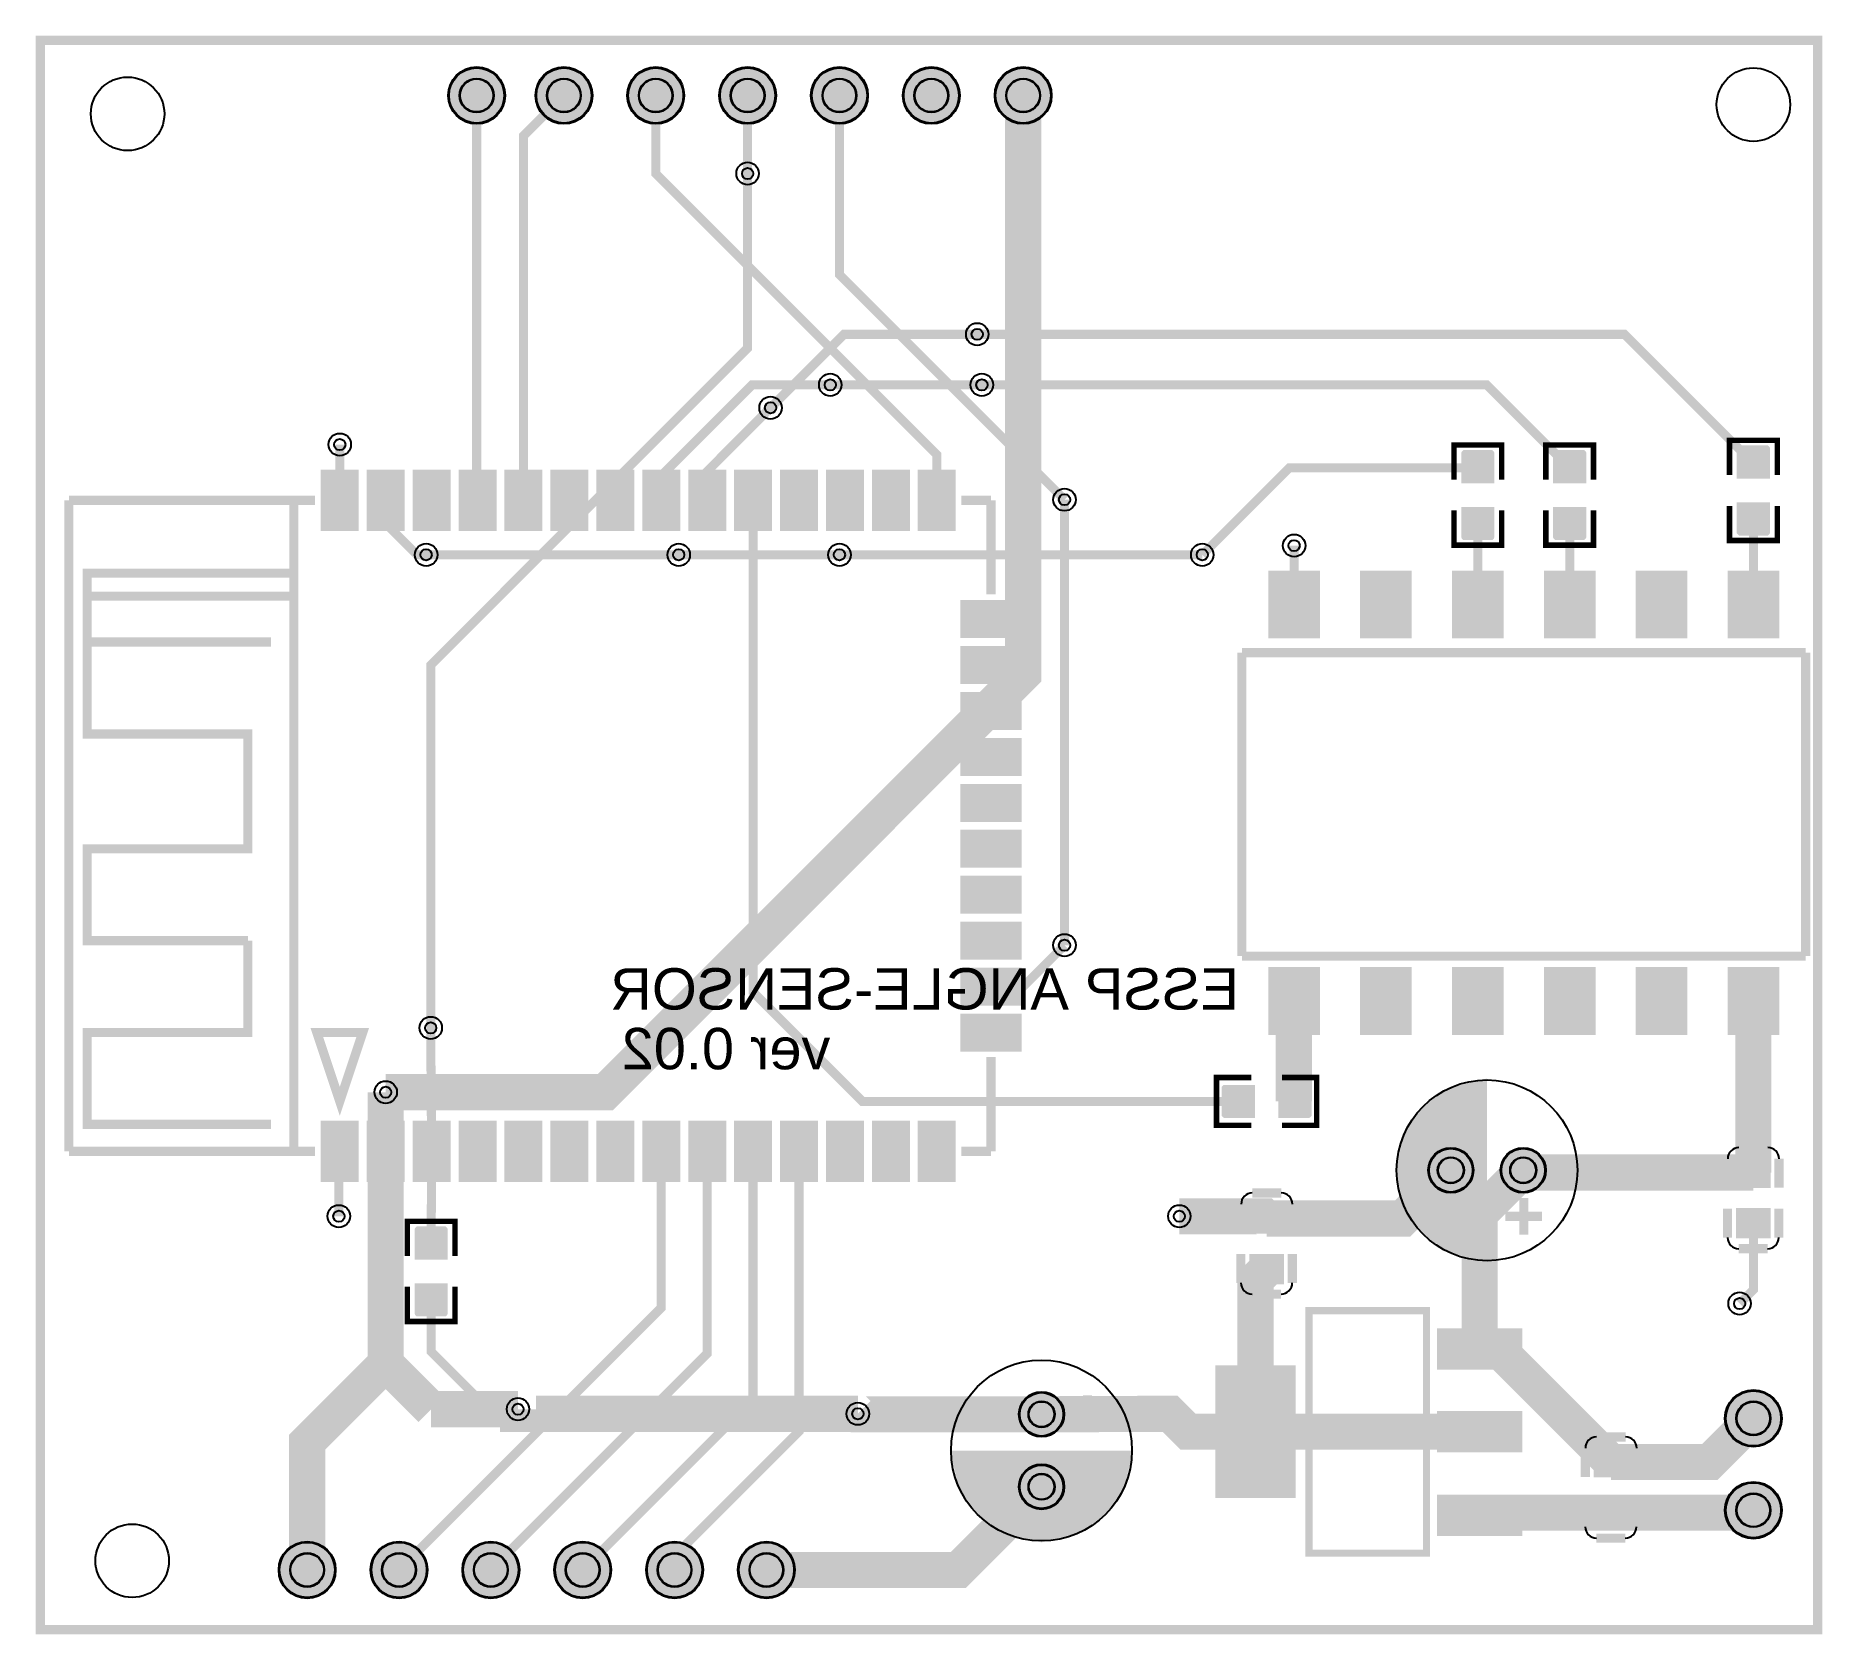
# Model space of a CAD drawing. Header units: millimetres. Extents: x -0.5 to 48.9, y -44.1 to 0.1.
import ezdxf

# ---------------------------------------------------------------- set-up
doc = ezdxf.new("R2010")
doc.units = ezdxf.units.MM
for name, color, linetype, true_color in [('BoardOutLine', 7, 'Continuous', 0xff00ff), ('BottomLayer', 7, 'Continuous', 0x0000ff), ('BottomSolderMaskLayer', 7, 'Continuous', 0xaa00ff), ('Hole', 7, 'Continuous', 0x222222), ('Multi-Layer', 7, 'Continuous', 0xc0c0c0), ('TopLayer', 7, 'Continuous', 0xff0000), ('TopPasteMaskLayer', 7, 'Continuous', 0x808080), ('TopSilkLayer', 7, 'Continuous', 0xffcc00), ('TopSolderMaskLayer', 7, 'Continuous', 0x800080)]:
    doc.layers.add(name, color=color, linetype=linetype, true_color=true_color)
doc.styles.get("Standard").update_dxf_attribs({"font": 'arial.ttf'})

msp = doc.modelspace()

# ---------------------------------------------------------------- texts
at = {"layer": 'BottomSilkLayer', "text_generation_flag": 2}
for s, p in [('ESSP ANGLE-SENSOR', (32.766192532385276, -26.797053594107183)), ('ver 0.02', (21.463169926340015, -28.448056896113712))]:
    msp.add_text(s, height=1.143002286004572, dxfattribs=at).set_placement(p)

# ---------------------------------------------------------------- hatches: boundary and pattern name
at = {"layer": 'BottomSolderMaskLayer'}
for points in [[(10.896748793497684, -1.5240030480060796, 1), (12.471551943103984, -1.5240030480060796, 1)], [(13.309753619507367, -1.5240030480060796, 1), (14.884556769113667, -1.5240030480060796, 1)], [(15.8497586995175, -1.5240030480060796, 1), (17.424561849123798, -1.5240030480060796, 1)], [(18.389763779527634, -1.5240030480060796, 1), (19.96456692913393, -1.5240030480060796, 1)], [(20.929768859537994, -1.5240030480060796, 1), (22.50457200914429, -1.5240030480060796, 1)], [(23.469773939548126, -1.5240030480060796, 1), (25.044577089154423, -1.5240030480060796, 1)], [(26.00977901955826, -1.5240030480060796, 1), (27.584582169164555, -1.5240030480060796, 1)], [(37.99809499619004, -31.242062484124972, 1), (39.24879349758704, -31.242062484124972, 1)], [(39.999618999238, -31.242062484124972, 1), (41.250317500635, -31.242062484124972, 1)], [(26.679832359664932, -37.98831597663195, 1), (27.930530861061936, -37.98831597663195, 1)], [(46.2028194056391, -38.10007620015233, 1), (47.777622555245394, -38.10007620015233, 1)], [(26.679832359664932, -39.989839979679914, 1), (27.930530861061936, -39.989839979679914, 1)], [(46.2028194056391, -40.640081280162576, 1), (47.777622555245394, -40.640081280162576, 1)], [(6.209677419354923, -42.291084582169105, 1), (7.784480568961223, -42.291084582169105, 1)], [(8.749682499365056, -42.291084582169105, 1), (10.324485648971356, -42.291084582169105, 1)], [(11.289687579375189, -42.291084582169105, 1), (12.864490728981488, -42.291084582169105, 1)], [(13.829692659385321, -42.291084582169105, 1), (15.404495808991621, -42.291084582169105, 1)], [(16.369697739395455, -42.291084582169105, 1), (17.944500889001752, -42.291084582169105, 1)], [(18.909702819405588, -42.291084582169105, 1), (20.484505969011884, -42.291084582169105, 1)]]:
    msp.add_hatch(color=256, dxfattribs=at).paths.add_polyline_path(points)
at = {"layer": 'Multi-Layer'}
for points in [[(10.922148844297785, -1.5240030480060796, 1), (12.446151892303883, -1.5240030480060796, 1)], [(13.335153670307468, -1.5240030480060796, 1), (14.859156718313566, -1.5240030480060796, 1)], [(15.8751587503176, -1.5240030480060796, 1), (17.399161798323696, -1.5240030480060796, 1)], [(18.415163830327735, -1.5240030480060796, 1), (19.93916687833383, -1.5240030480060796, 1)], [(20.955168910338095, -1.5240030480060796, 1), (22.47917195834419, -1.5240030480060796, 1)], [(23.495173990348228, -1.5240030480060796, 1), (25.01917703835432, -1.5240030480060796, 1)], [(26.03517907035836, -1.5240030480060796, 1), (27.559182118364454, -1.5240030480060796, 1)], [(38.02349504699014, -31.242062484124972, 1), (39.223393446786936, -31.242062484124972, 1)], [(40.025019050038104, -31.242062484124972, 1), (41.2249174498349, -31.242062484124972, 1)], [(26.705232410465033, -37.98831597663195, 1), (27.905130810261834, -37.98831597663195, 1)], [(46.2282194564392, -38.10007620015233, 1), (47.75222250444529, -38.10007620015233, 1)], [(26.705232410465033, -39.989839979679914, 1), (27.905130810261834, -39.989839979679914, 1)], [(46.2282194564392, -40.640081280162576, 1), (47.75222250444529, -40.640081280162576, 1)], [(6.235077470155026, -42.291084582169105, 1), (7.759080518161121, -42.291084582169105, 1)], [(8.775082550165157, -42.291084582169105, 1), (10.299085598171255, -42.291084582169105, 1)], [(11.31508763017529, -42.291084582169105, 1), (12.839090678181387, -42.291084582169105, 1)], [(13.855092710185422, -42.291084582169105, 1), (15.37909575819152, -42.291084582169105, 1)], [(16.395097790195557, -42.291084582169105, 1), (17.91910083820165, -42.291084582169105, 1)], [(18.93510287020569, -42.291084582169105, 1), (20.459105918211783, -42.291084582169105, 1)]]:
    msp.add_hatch(color=256, dxfattribs=at).paths.add_polyline_path(points)
at = {"layer": 'TopLayer'}
for points in [[(46.558089916179824, -12.096012192024318), (47.42209804419622, -12.096012192024318), (47.42209804419622, -11.289535179070299), (46.558089916179824, -11.289535179070299)], [(38.93807467614943, -12.223012446024768), (39.80208280416559, -12.223012446024768), (39.80208280416559, -11.416535433070862), (38.93807467614943, -11.416535433070862)], [(41.47807975615956, -12.223012446024768), (42.342087884175726, -12.223012446024768), (42.342087884175726, -11.416535433070862), (41.47807975615956, -11.416535433070862)], [(7.398755397510968, -11.891795783591533), (8.39875539751074, -11.891795783591533), (8.39875539751074, -13.541783083566088), (7.398755397510968, -13.541783083566088)], [(8.66875793751592, -11.891795783591533), (9.66875793751592, -11.891795783591533), (9.66875793751592, -13.541783083566088), (8.66875793751592, -13.541783083566088)], [(9.9387604775211, -11.891795783591533), (10.9387604775211, -11.891795783591533), (10.9387604775211, -13.541783083566088), (9.9387604775211, -13.541783083566088)], [(11.208763017526053, -11.891795783591533), (12.208763017526053, -11.891795783591533), (12.208763017526053, -13.541783083566088), (11.208763017526053, -13.541783083566088)], [(12.478765557531233, -11.891795783591533), (13.478765557531233, -11.891795783591533), (13.478765557531233, -13.541783083566088), (12.478765557531233, -13.541783083566088)], [(13.748768097536185, -11.891795783591533), (14.748768097536185, -11.891795783591533), (14.748768097536185, -13.541783083566088), (13.748768097536185, -13.541783083566088)], [(15.018770637541365, -11.891795783591533), (16.018770637541365, -11.891795783591533), (16.018770637541365, -13.541783083566088), (15.018770637541365, -13.541783083566088)], [(16.288773177546318, -11.891795783591533), (17.288773177546318, -11.891795783591533), (17.288773177546318, -13.541783083566088), (16.288773177546318, -13.541783083566088)], [(17.558775717551498, -11.891795783591533), (18.558775717551498, -11.891795783591533), (18.558775717551498, -13.541783083566088), (17.558775717551498, -13.541783083566088)], [(18.828778257556678, -11.891795783591533), (19.82877825755645, -11.891795783591533), (19.82877825755645, -13.541783083566088), (18.828778257556678, -13.541783083566088)], [(20.09878079756163, -11.891795783591533), (21.09878079756163, -11.891795783591533), (21.09878079756163, -13.541783083566088), (20.09878079756163, -13.541783083566088)], [(21.36878333756681, -11.891795783591533), (22.36878333756681, -11.891795783591533), (22.36878333756681, -13.541783083566088), (21.36878333756681, -13.541783083566088)], [(22.638785877571763, -11.891795783591533), (23.638785877571763, -11.891795783591533), (23.638785877571763, -13.541783083566088), (22.638785877571763, -13.541783083566088)], [(23.908788417576943, -11.891795783591533), (24.908788417576943, -11.891795783591533), (24.908788417576943, -13.541783083566088), (23.908788417576943, -13.541783083566088)], [(46.558089916179824, -12.796037592075209), (47.42209804419622, -12.796037592075209), (47.42209804419622, -13.602514605029228), (46.558089916179824, -13.602514605029228)], [(38.93807467614943, -12.923037846075658), (39.80208280416559, -12.923037846075658), (39.80208280416559, -13.729514859029678), (38.93807467614943, -13.729514859029678)], [(41.47807975615956, -12.923037846075658), (42.342087884175726, -12.923037846075658), (42.342087884175726, -13.729514859029678), (41.47807975615956, -13.729514859029678)], [(34.985090170180456, -14.694996189992366), (34.985090170180456, -16.505003810007565), (33.59509779019572, -16.505003810007565), (33.59509779019572, -14.694996189992366)], [(37.525069850139744, -14.694996189992366), (37.525069850139744, -16.505003810007565), (36.13507747015501, -16.505003810007565), (36.13507747015501, -14.694996189992366)], [(40.065074930149876, -14.694996189992366), (40.065074930149876, -16.505003810007565), (38.67508255016514, -16.505003810007565), (38.67508255016514, -14.694996189992366)], [(42.605105410210854, -14.694996189992366), (42.605105410210854, -16.505003810007565), (41.21511303022612, -16.505003810007565), (41.21511303022612, -14.694996189992366)], [(45.14508509017014, -14.694996189992366), (45.14508509017014, -16.505003810007565), (43.75509271018541, -16.505003810007565), (43.75509271018541, -14.694996189992366)], [(47.685090170180274, -14.694996189992366), (47.685090170180274, -16.505003810007565), (46.29509779019554, -16.505003810007565), (46.29509779019554, -14.694996189992366)], [(25.083667767335555, -15.501778003555955), (26.733655067310337, -15.501778003555955), (26.733655067310337, -16.50177800355607), (25.083667767335555, -16.50177800355607)], [(25.083667767335555, -16.77178054356102), (26.733655067310337, -16.77178054356102), (26.733655067310337, -17.771780543561135), (25.083667767335555, -17.771780543561135)], [(25.083667767335555, -18.041783083566088), (26.733655067310337, -18.041783083566088), (26.733655067310337, -19.0417830835662), (25.083667767335555, -19.0417830835662)], [(25.083667767335555, -19.311785623571154), (26.733655067310337, -19.311785623571154), (26.733655067310337, -20.311785623571268), (25.083667767335555, -20.311785623571268)], [(25.083667767335555, -20.58178816357622), (26.733655067310337, -20.58178816357622), (26.733655067310337, -21.581788163576334), (25.083667767335555, -21.581788163576334)], [(25.083667767335555, -21.851790703581287), (26.733655067310337, -21.851790703581287), (26.733655067310337, -22.8517907035814), (25.083667767335555, -22.8517907035814)], [(25.083667767335555, -23.121793243586467), (26.733655067310337, -23.121793243586467), (26.733655067310337, -24.121793243586467), (25.083667767335555, -24.121793243586467)], [(25.083667767335555, -24.391795783591533), (26.733655067310337, -24.391795783591533), (26.733655067310337, -25.391795783591533), (25.083667767335555, -25.391795783591533)], [(25.083667767335555, -25.6617983235966), (26.733655067310337, -25.6617983235966), (26.733655067310337, -26.661798323596713), (25.083667767335555, -26.661798323596713)], [(34.985090170180456, -25.654991109982234), (34.985090170180456, -27.464998729997433), (33.59509779019572, -27.464998729997433), (33.59509779019572, -25.654991109982234)], [(37.525069850139744, -25.654991109982234), (37.525069850139744, -27.464998729997433), (36.13507747015501, -27.464998729997433), (36.13507747015501, -25.654991109982234)], [(40.065074930149876, -25.654991109982234), (40.065074930149876, -27.464998729997433), (38.67508255016514, -27.464998729997433), (38.67508255016514, -25.654991109982234)], [(42.605105410210854, -25.654991109982234), (42.605105410210854, -27.464998729997433), (41.21511303022612, -27.464998729997433), (41.21511303022612, -25.654991109982234)], [(45.14508509017014, -25.654991109982234), (45.14508509017014, -27.464998729997433), (43.75509271018541, -27.464998729997433), (43.75509271018541, -25.654991109982234)], [(47.685090170180274, -25.654991109982234), (47.685090170180274, -27.464998729997433), (46.29509779019554, -27.464998729997433), (46.29509779019554, -25.654991109982234)], [(25.083667767335555, -26.931800863601666), (26.733655067310337, -26.931800863601666), (26.733655067310337, -27.93180086360178), (25.083667767335555, -27.93180086360178)], [(33.17805435610876, -29.769062738125513), (33.17805435610876, -28.90505461010912), (32.37157734315474, -28.90505461010912), (32.37157734315474, -29.769062738125513)], [(33.87807975615965, -29.769062738125513), (33.87807975615965, -28.90505461010912), (34.68455676911367, -28.90505461010912), (34.68455676911367, -29.769062738125513)], [(7.398755397510968, -29.891795783591533), (8.39875539751074, -29.891795783591533), (8.39875539751074, -31.541783083566088), (7.398755397510968, -31.541783083566088)], [(8.66875793751592, -29.891795783591533), (9.66875793751592, -29.891795783591533), (9.66875793751592, -31.541783083566088), (8.66875793751592, -31.541783083566088)], [(9.9387604775211, -29.891795783591533), (10.9387604775211, -29.891795783591533), (10.9387604775211, -31.541783083566088), (9.9387604775211, -31.541783083566088)], [(11.208763017526053, -29.891795783591533), (12.208763017526053, -29.891795783591533), (12.208763017526053, -31.541783083566088), (11.208763017526053, -31.541783083566088)], [(12.478765557531233, -29.891795783591533), (13.478765557531233, -29.891795783591533), (13.478765557531233, -31.541783083566088), (12.478765557531233, -31.541783083566088)], [(13.748768097536185, -29.891795783591533), (14.748768097536185, -29.891795783591533), (14.748768097536185, -31.541783083566088), (13.748768097536185, -31.541783083566088)], [(15.018770637541365, -29.891795783591533), (16.018770637541365, -29.891795783591533), (16.018770637541365, -31.541783083566088), (15.018770637541365, -31.541783083566088)], [(16.288773177546318, -29.891795783591533), (17.288773177546318, -29.891795783591533), (17.288773177546318, -31.541783083566088), (16.288773177546318, -31.541783083566088)], [(17.558775717551498, -29.891795783591533), (18.558775717551498, -29.891795783591533), (18.558775717551498, -31.541783083566088), (17.558775717551498, -31.541783083566088)], [(18.828778257556678, -29.891795783591533), (19.82877825755645, -29.891795783591533), (19.82877825755645, -31.541783083566088), (18.828778257556678, -31.541783083566088)], [(20.09878079756163, -29.891795783591533), (21.09878079756163, -29.891795783591533), (21.09878079756163, -31.541783083566088), (20.09878079756163, -31.541783083566088)], [(21.36878333756681, -29.891795783591533), (22.36878333756681, -29.891795783591533), (22.36878333756681, -31.541783083566088), (21.36878333756681, -31.541783083566088)], [(22.638785877571763, -29.891795783591533), (23.638785877571763, -29.891795783591533), (23.638785877571763, -31.541783083566088), (22.638785877571763, -31.541783083566088)], [(23.908788417576943, -29.891795783591533), (24.908788417576943, -29.891795783591533), (24.908788417576943, -31.541783083566088), (23.908788417576943, -31.541783083566088)], [(46.54008128016267, -31.704064008128057), (46.54008128016267, -30.90406400812799), (47.440106680213376, -30.90406400812799), (47.440106680213376, -31.704064008128057)], [(33.97807975615956, -32.174066548133055), (33.97807975615956, -32.97406654813312), (33.07805435610885, -32.97406654813312), (33.07805435610885, -32.174066548133055)], [(46.54008128016267, -33.104064008128034), (46.54008128016267, -32.304064008127966), (47.440106680213376, -32.304064008127966), (47.440106680213376, -33.104064008128034)], [(10.858089916179779, -33.68605537211067), (9.99408178816384, -33.68605537211067), (9.99408178816384, -32.87957835915665), (10.858089916179779, -32.87957835915665)], [(33.97807975615956, -33.57406654813303), (33.97807975615956, -34.3740665481331), (33.07805435610885, -34.3740665481331), (33.07805435610885, -33.57406654813303)], [(10.858089916179779, -34.38608077216156), (9.99408178816384, -34.38608077216156), (9.99408178816384, -35.19255778511558), (10.858089916179779, -35.19255778511558)], [(38.341376682753435, -36.72847345694686), (38.341376682753435, -35.63627127254256), (40.50038100076199, -35.63627127254256), (40.50038100076199, -36.72847345694686)], [(32.143764287528484, -40.22098044196082), (32.143764287528484, -36.715773431546836), (34.30276860553727, -36.715773431546836), (34.30276860553727, -40.22098044196082)], [(38.341376682753435, -39.01447802895598), (38.341376682753435, -37.92227584455168), (40.50038100076199, -37.92227584455168), (40.50038100076199, -39.01447802895598)], [(42.603073406146905, -39.70508001016003), (42.603073406146905, -38.90508001015996), (43.50309880619761, -38.90508001015996), (43.50309880619761, -39.70508001016003)], [(38.341376682753435, -41.325882651765255), (38.341376682753435, -40.233680467360955), (40.50038100076199, -40.233680467360955), (40.50038100076199, -41.325882651765255)], [(42.603073406146905, -41.10508001016001), (42.603073406146905, -40.30508001015994), (43.50309880619761, -40.30508001015994), (43.50309880619761, -41.10508001016001)]]:
    msp.add_hatch(color=256, dxfattribs=at).paths.add_polyline_path(points)
at = {"layer": 'TopPasteMaskLayer'}
for points in [[(38.920091440183114, -11.378003556007116), (38.920091440183114, -12.178003556007184), (38.97010414020838, -12.22801625603256), (39.19806959613925, -12.22801625603256), (39.19806959613925, -11.858013716027358), (39.528067056134205, -11.858013716027358), (39.528067056134205, -12.22801625603256), (39.77010414020833, -12.22801625603256), (39.82009144018275, -12.178003556007184), (39.82009144018275, -11.378003556007116), (39.77010414020833, -11.32801625603247), (38.97010414020838, -11.32801625603247)], [(41.46009652019325, -11.378003556007116), (41.46009652019325, -12.178003556007184), (41.51010922021851, -12.22801625603256), (41.73807467614938, -12.22801625603256), (41.73807467614938, -11.858013716027358), (42.06807213614434, -11.858013716027358), (42.06807213614434, -12.22801625603256), (42.310109220218465, -12.22801625603256), (42.36009652019311, -12.178003556007184), (42.36009652019311, -11.378003556007116), (42.310109220218465, -11.32801625603247), (41.51010922021851, -11.32801625603247)], [(46.54010668021351, -11.251003302006552), (46.54010668021351, -12.05100330200662), (46.590119380238775, -12.101016002031997), (46.818084836169874, -12.101016002031997), (46.818084836169874, -11.731013462026908), (47.1480822961646, -11.731013462026908), (47.1480822961646, -12.101016002031997), (47.39011938023873, -12.101016002031997), (47.440106680213376, -12.05100330200662), (47.440106680213376, -11.251003302006552), (47.39011938023873, -11.201016002031906), (46.590119380238775, -11.201016002031906)], [(47.44008128016276, -13.641046482092975), (47.44008128016276, -12.841046482092906), (47.39006858013727, -12.79103378206753), (47.162103124206396, -12.79103378206753), (47.162103124206396, -13.161036322072619), (46.83210566421144, -13.161036322072619), (46.83210566421144, -12.79103378206753), (46.590068580137086, -12.79103378206753), (46.54008128016267, -12.841046482092906), (46.54008128016267, -13.641046482092975), (46.590068580137086, -13.69103378206762), (47.39006858013727, -13.69103378206762)], [(39.82006604013213, -13.768046736093424), (39.82006604013213, -12.968046736093356), (39.77005334010687, -12.91803403606798), (39.542087884176, -12.91803403606798), (39.542087884176, -13.288036576073182), (39.212090424180815, -13.288036576073182), (39.212090424180815, -12.91803403606798), (38.97005334010669, -12.91803403606798), (38.92006604013227, -12.968046736093356), (38.92006604013227, -13.768046736093424), (38.97005334010669, -13.81803403606807), (39.77005334010687, -13.81803403606807)], [(42.36007112014249, -13.768046736093424), (42.36007112014249, -12.968046736093356), (42.310058420117, -12.91803403606798), (42.08209296418613, -12.91803403606798), (42.08209296418613, -13.288036576073182), (41.752095504191175, -13.288036576073182), (41.752095504191175, -12.91803403606798), (41.51005842011682, -12.91803403606798), (41.4600711201424, -12.968046736093356), (41.4600711201424, -13.768046736093424), (41.51005842011682, -13.81803403606807), (42.310058420117, -13.81803403606807)], [(34.985090170180456, -14.694996189992366), (34.985090170180456, -16.505003810007565), (33.59509779019572, -16.505003810007565), (33.59509779019572, -14.694996189992366)], [(37.525069850139744, -14.694996189992366), (37.525069850139744, -16.505003810007565), (36.13507747015501, -16.505003810007565), (36.13507747015501, -14.694996189992366)], [(40.065074930149876, -14.694996189992366), (40.065074930149876, -16.505003810007565), (38.67508255016514, -16.505003810007565), (38.67508255016514, -14.694996189992366)], [(42.605105410210854, -14.694996189992366), (42.605105410210854, -16.505003810007565), (41.21511303022612, -16.505003810007565), (41.21511303022612, -14.694996189992366)], [(45.14508509017014, -14.694996189992366), (45.14508509017014, -16.505003810007565), (43.75509271018541, -16.505003810007565), (43.75509271018541, -14.694996189992366)], [(47.685090170180274, -14.694996189992366), (47.685090170180274, -16.505003810007565), (46.29509779019554, -16.505003810007565), (46.29509779019554, -14.694996189992366)], [(34.985090170180456, -25.654991109982234), (34.985090170180456, -27.464998729997433), (33.59509779019572, -27.464998729997433), (33.59509779019572, -25.654991109982234)], [(37.525069850139744, -25.654991109982234), (37.525069850139744, -27.464998729997433), (36.13507747015501, -27.464998729997433), (36.13507747015501, -25.654991109982234)], [(40.065074930149876, -25.654991109982234), (40.065074930149876, -27.464998729997433), (38.67508255016514, -27.464998729997433), (38.67508255016514, -25.654991109982234)], [(42.605105410210854, -25.654991109982234), (42.605105410210854, -27.464998729997433), (41.21511303022612, -27.464998729997433), (41.21511303022612, -25.654991109982234)], [(45.14508509017014, -25.654991109982234), (45.14508509017014, -27.464998729997433), (43.75509271018541, -27.464998729997433), (43.75509271018541, -25.654991109982234)], [(47.685090170180274, -25.654991109982234), (47.685090170180274, -27.464998729997433), (46.29509779019554, -27.464998729997433), (46.29509779019554, -25.654991109982234)], [(32.33304546609088, -29.78704597409194), (33.133045466090834, -29.78704597409194), (33.183058166116325, -29.73703327406656), (33.183058166116325, -29.509067818135577), (32.813055626111236, -29.509067818135577), (32.813055626111236, -29.179070358140734), (33.183058166116325, -29.179070358140734), (33.183058166116325, -28.937033274066494), (33.133045466090834, -28.88704597409196), (32.33304546609088, -28.88704597409196), (32.28305816611646, -28.937033274066494), (32.28305816611646, -29.73703327406656)], [(34.7230886461773, -28.887071374142693), (33.92308864617735, -28.887071374142693), (33.873075946152085, -28.93708407416807), (33.873075946152085, -29.165049530099054), (34.243078486156946, -29.165049530099054), (34.243078486156946, -29.495046990093897), (33.873075946152085, -29.495046990093897), (33.873075946152085, -29.737084074168138), (33.92308864617735, -29.78707137414267), (34.7230886461773, -29.78707137414267), (34.77307594615195, -29.737084074168138), (34.77307594615195, -28.93708407416807)], [(46.54008128016267, -31.704064008128057), (46.54008128016267, -30.90406400812799), (47.440106680213376, -30.90406400812799), (47.440106680213376, -31.704064008128057)], [(33.97807975615956, -32.174066548133055), (33.97807975615956, -32.97406654813312), (33.07805435610885, -32.97406654813312), (33.07805435610885, -32.174066548133055)], [(46.54008128016267, -33.104064008128034), (46.54008128016267, -32.304064008127966), (47.440106680213376, -32.304064008127966), (47.440106680213376, -33.104064008128034)], [(9.976098552197072, -32.841046482092906), (9.976098552197072, -33.641046482092975), (10.026111252222563, -33.69105918211835), (10.254076708153434, -33.69105918211835), (10.254076708153434, -33.32105664211326), (10.58407416814839, -33.32105664211326), (10.58407416814839, -33.69105918211835), (10.826111252222518, -33.69105918211835), (10.876098552197163, -33.641046482092975), (10.876098552197163, -32.841046482092906), (10.826111252222518, -32.79105918211826), (10.026111252222563, -32.79105918211826)], [(33.97807975615956, -33.57406654813303), (33.97807975615956, -34.3740665481331), (33.07805435610885, -34.3740665481331), (33.07805435610885, -33.57406654813303)], [(10.876073152146319, -35.23108966217933), (10.876073152146319, -34.43108966217926), (10.826060452121055, -34.381076962153884), (10.598094996190184, -34.381076962153884), (10.598094996190184, -34.75107950215897), (10.268097536195, -34.75107950215897), (10.268097536195, -34.381076962153884), (10.0260604521211, -34.381076962153884), (9.976073152146228, -34.43108966217926), (9.976073152146228, -35.23108966217933), (10.0260604521211, -35.281076962153975), (10.826060452121055, -35.281076962153975)], [(38.341376682753435, -36.72847345694686), (38.341376682753435, -35.63627127254256), (40.50038100076199, -35.63627127254256), (40.50038100076199, -36.72847345694686)], [(32.143764287528484, -40.22098044196082), (32.143764287528484, -36.715773431546836), (34.30276860553727, -36.715773431546836), (34.30276860553727, -40.22098044196082)], [(38.341376682753435, -39.01447802895598), (38.341376682753435, -37.92227584455168), (40.50038100076199, -37.92227584455168), (40.50038100076199, -39.01447802895598)], [(42.603073406146905, -39.70508001016003), (42.603073406146905, -38.90508001015996), (43.50309880619761, -38.90508001015996), (43.50309880619761, -39.70508001016003)], [(38.341376682753435, -41.325882651765255), (38.341376682753435, -40.233680467360955), (40.50038100076199, -40.233680467360955), (40.50038100076199, -41.325882651765255)], [(42.603073406146905, -41.10508001016001), (42.603073406146905, -40.30508001015994), (43.50309880619761, -40.30508001015994), (43.50309880619761, -41.10508001016001)]]:
    msp.add_hatch(color=256, dxfattribs=at).paths.add_polyline_path(points)
at = {"layer": 'TopSilkLayer'}
for points in [[(39.62407924815875, -33.782067564135104), (39.62407924815875, -28.702057404114726), (38.60807721615447, -28.95605791211574), (37.846075692151544, -29.46405892811788), (37.33807467614952, -30.22606045212092), (37.08407416814839, -31.242062484124972), (37.33807467614952, -32.258064516129025), (37.846075692151544, -33.020066040132065), (38.60807721615447, -33.52806705613409)], [(29.84505969011957, -38.98907797815593), (24.765049530099304, -38.98907797815593), (25.019050038100204, -40.005080010159986), (25.52705105410223, -40.767081534163026), (26.289052578105384, -41.27508255016505), (27.305054610109437, -41.529083058166066), (28.32105664211349, -41.27508255016505), (29.083058166116416, -40.767081534163026), (29.591059182118443, -40.005080010159986)]]:
    msp.add_hatch(color=256, dxfattribs=at).paths.add_polyline_path(points)
at = {"layer": 'TopSolderMaskLayer'}
for points in [[(10.896748793497684, -1.5240030480060796, 1), (12.471551943103984, -1.5240030480060796, 1)], [(13.309753619507367, -1.5240030480060796, 1), (14.884556769113667, -1.5240030480060796, 1)], [(15.8497586995175, -1.5240030480060796, 1), (17.424561849123798, -1.5240030480060796, 1)], [(18.389763779527634, -1.5240030480060796, 1), (19.96456692913393, -1.5240030480060796, 1)], [(20.929768859537994, -1.5240030480060796, 1), (22.50457200914429, -1.5240030480060796, 1)], [(23.469773939548126, -1.5240030480060796, 1), (25.044577089154423, -1.5240030480060796, 1)], [(26.00977901955826, -1.5240030480060796, 1), (27.584582169164555, -1.5240030480060796, 1)], [(46.53088591858909, -12.119727667489087), (47.44931804131511, -12.119727667489087), (47.44931804131511, -11.26583314436607), (46.53088591858909, -11.26583314436607)], [(38.91087067855847, -12.246727921489537), (39.82930280128471, -12.246727921489537), (39.82930280128471, -11.392833398366633), (38.91087067855847, -11.392833398366633)], [(41.4508757585686, -12.246727921489537), (42.369307881294844, -12.246727921489537), (42.369307881294844, -11.392833398366633), (41.4508757585686, -11.392833398366633)], [(7.373354056385551, -11.866396123796108), (8.424154157985868, -11.866396123796108), (8.424154157985868, -13.567182743361514), (7.373354056385551, -13.567182743361514)], [(8.643356596390731, -11.866396123796108), (9.69415669799082, -11.866396123796108), (9.69415669799082, -13.567182743361514), (8.643356596390731, -13.567182743361514)], [(9.913359136395684, -11.866396123796108), (10.964159237995773, -11.866396123796108), (10.964159237995773, -13.567182743361514), (9.913359136395684, -13.567182743361514)], [(11.183361676400864, -11.866396123796108), (12.234161778000953, -11.866396123796108), (12.234161778000953, -13.567182743361514), (11.183361676400864, -13.567182743361514)], [(12.453364216405816, -11.866396123796108), (13.504164318005905, -11.866396123796108), (13.504164318005905, -13.567182743361514), (12.453364216405816, -13.567182743361514)], [(13.723366756410996, -11.866396123796108), (14.774166858011085, -11.866396123796108), (14.774166858011085, -13.567182743361514), (13.723366756410996, -13.567182743361514)], [(14.993369296415949, -11.866396123796108), (16.044169398016265, -11.866396123796108), (16.044169398016265, -13.567182743361514), (14.993369296415949, -13.567182743361514)], [(16.26337183642113, -11.866396123796108), (17.314171938021218, -11.866396123796108), (17.314171938021218, -13.567182743361514), (16.26337183642113, -13.567182743361514)], [(17.53337437642631, -11.866396123796108), (18.584174478026398, -11.866396123796108), (18.584174478026398, -13.567182743361514), (17.53337437642631, -13.567182743361514)], [(18.80337691643126, -11.866396123796108), (19.85417701803135, -11.866396123796108), (19.85417701803135, -13.567182743361514), (18.80337691643126, -13.567182743361514)], [(20.07337945643644, -11.866396123796108), (21.12417955803653, -11.866396123796108), (21.12417955803653, -13.567182743361514), (20.07337945643644, -13.567182743361514)], [(21.343381996441394, -11.866396123796108), (22.394182098041483, -11.866396123796108), (22.394182098041483, -13.567182743361514), (21.343381996441394, -13.567182743361514)], [(22.613384536446574, -11.866396123796108), (23.664184638046663, -11.866396123796108), (23.664184638046663, -13.567182743361514), (22.613384536446574, -13.567182743361514)], [(23.883387076451527, -11.866396123796108), (24.934187178051843, -11.866396123796108), (24.934187178051843, -13.567182743361514), (23.883387076451527, -13.567182743361514)], [(46.53088591858909, -12.77232211661044), (47.44931804131511, -12.77232211661044), (47.44931804131511, -13.626216639733343), (46.53088591858909, -13.626216639733343)], [(38.91087067855847, -12.89932237061089), (39.82930280128471, -12.89932237061089), (39.82930280128471, -13.753216893733907), (38.91087067855847, -13.753216893733907)], [(41.4508757585686, -12.89932237061089), (42.369307881294844, -12.89932237061089), (42.369307881294844, -13.753216893733907), (41.4508757585686, -13.753216893733907)], [(35.0045932459534, -14.661922839729073), (35.0045932459534, -16.538080873457147), (33.57558901135212, -16.538080873457147), (33.57558901135212, -14.661922839729073)], [(37.54457934186712, -14.661922839729073), (37.54457934186712, -16.538080873457147), (36.11557510726607, -16.538080873457147), (36.11557510726607, -14.661922839729073)], [(40.08458442187725, -14.661922839729073), (40.08458442187725, -16.538080873457147), (38.6555801872762, -16.538080873457147), (38.6555801872762, -14.661922839729073)], [(42.6246084859838, -14.661922839729073), (42.6246084859838, -16.538080873457147), (41.19560425138275, -16.538080873457147), (41.19560425138275, -14.661922839729073)], [(45.164594581897745, -14.661922839729073), (45.164594581897745, -16.538080873457147), (43.735590347296466, -16.538080873457147), (43.735590347296466, -14.661922839729073)], [(47.70459966190788, -14.661922839729073), (47.70459966190788, -16.538080873457147), (46.2755954273066, -16.538080873457147), (46.2755954273066, -14.661922839729073)], [(25.058267325531006, -15.47637795275591), (26.75905394509664, -15.47637795275591), (26.75905394509664, -16.527178054356114), (25.058267325531006, -16.527178054356114)], [(25.058267325531006, -16.746380492760977), (26.75905394509664, -16.746380492760977), (26.75905394509664, -17.79718059436118), (25.058267325531006, -17.79718059436118)], [(25.058267325531006, -18.016383032766043), (26.75905394509664, -18.016383032766043), (26.75905394509664, -19.067183134366246), (25.058267325531006, -19.067183134366246)], [(25.058267325531006, -19.28638557277111), (26.75905394509664, -19.28638557277111), (26.75905394509664, -20.337185674371312), (25.058267325531006, -20.337185674371312)], [(25.058267325531006, -20.556388112776176), (26.75905394509664, -20.556388112776176), (26.75905394509664, -21.60718821437638), (25.058267325531006, -21.60718821437638)], [(25.058267325531006, -21.826390652781242), (26.75905394509664, -21.826390652781242), (26.75905394509664, -22.87719075438156), (25.058267325531006, -22.87719075438156)], [(25.058267325531006, -23.09639319278631), (26.75905394509664, -23.09639319278631), (26.75905394509664, -24.147193294386625), (25.058267325531006, -24.147193294386625)], [(25.058267325531006, -24.366395732791375), (26.75905394509664, -24.366395732791375), (26.75905394509664, -25.41719583439169), (25.058267325531006, -25.41719583439169)], [(25.058267325531006, -25.63639827279644), (26.75905394509664, -25.63639827279644), (26.75905394509664, -26.687198374396758), (25.058267325531006, -26.687198374396758)], [(35.0045932459534, -25.62191311823608), (35.0045932459534, -27.498071151964155), (33.57558901135212, -27.498071151964155), (33.57558901135212, -25.62191311823608)], [(37.54457934186712, -25.62191311823608), (37.54457934186712, -27.498071151964155), (36.11557510726607, -27.498071151964155), (36.11557510726607, -25.62191311823608)], [(40.08458442187725, -25.62191311823608), (40.08458442187725, -27.498071151964155), (38.6555801872762, -27.498071151964155), (38.6555801872762, -25.62191311823608)], [(42.6246084859838, -25.62191311823608), (42.6246084859838, -27.498071151964155), (41.19560425138275, -27.498071151964155), (41.19560425138275, -25.62191311823608)], [(45.164594581897745, -25.62191311823608), (45.164594581897745, -27.498071151964155), (43.735590347296466, -27.498071151964155), (43.735590347296466, -25.62191311823608)], [(47.70459966190788, -25.62191311823608), (47.70459966190788, -27.498071151964155), (46.2755954273066, -27.498071151964155), (46.2755954273066, -25.62191311823608)], [(25.058267325531006, -26.90640081280162), (26.75905394509664, -26.90640081280162), (26.75905394509664, -27.957200914401824), (25.058267325531006, -27.957200914401824)], [(33.2034536069325, -29.794462788925557), (33.2034536069325, -28.879654559309074), (32.34617649237839, -28.879654559309074), (32.34617649237839, -29.794462788925557)], [(33.85268050533591, -29.794462788925557), (33.85268050533591, -28.879654559309074), (34.70995761989025, -28.879654559309074), (34.70995761989025, -29.794462788925557)], [(7.373354056385551, -29.866396123796108), (8.424154157985868, -29.866396123796108), (8.424154157985868, -31.567182743361514), (7.373354056385551, -31.567182743361514)], [(8.643356596390731, -29.866396123796108), (9.69415669799082, -29.866396123796108), (9.69415669799082, -31.567182743361514), (8.643356596390731, -31.567182743361514)], [(9.913359136395684, -29.866396123796108), (10.964159237995773, -29.866396123796108), (10.964159237995773, -31.567182743361514), (9.913359136395684, -31.567182743361514)], [(11.183361676400864, -29.866396123796108), (12.234161778000953, -29.866396123796108), (12.234161778000953, -31.567182743361514), (11.183361676400864, -31.567182743361514)], [(12.453364216405816, -29.866396123796108), (13.504164318005905, -29.866396123796108), (13.504164318005905, -31.567182743361514), (12.453364216405816, -31.567182743361514)], [(13.723366756410996, -29.866396123796108), (14.774166858011085, -29.866396123796108), (14.774166858011085, -31.567182743361514), (13.723366756410996, -31.567182743361514)], [(14.993369296415949, -29.866396123796108), (16.044169398016265, -29.866396123796108), (16.044169398016265, -31.567182743361514), (14.993369296415949, -31.567182743361514)], [(16.26337183642113, -29.866396123796108), (17.314171938021218, -29.866396123796108), (17.314171938021218, -31.567182743361514), (16.26337183642113, -31.567182743361514)], [(17.53337437642631, -29.866396123796108), (18.584174478026398, -29.866396123796108), (18.584174478026398, -31.567182743361514), (17.53337437642631, -31.567182743361514)], [(18.80337691643126, -29.866396123796108), (19.85417701803135, -29.866396123796108), (19.85417701803135, -31.567182743361514), (18.80337691643126, -31.567182743361514)], [(20.07337945643644, -29.866396123796108), (21.12417955803653, -29.866396123796108), (21.12417955803653, -31.567182743361514), (20.07337945643644, -31.567182743361514)], [(21.343381996441394, -29.866396123796108), (22.394182098041483, -29.866396123796108), (22.394182098041483, -31.567182743361514), (21.343381996441394, -31.567182743361514)], [(22.613384536446574, -29.866396123796108), (23.664184638046663, -29.866396123796108), (23.664184638046663, -31.567182743361514), (22.613384536446574, -31.567182743361514)], [(23.883387076451527, -29.866396123796108), (24.934187178051843, -29.866396123796108), (24.934187178051843, -31.567182743361514), (23.883387076451527, -31.567182743361514)], [(37.99809499619004, -31.242062484124972, 1), (39.24879349758704, -31.242062484124972, 1)], [(39.999618999238, -31.242062484124972, 1), (41.250317500635, -31.242062484124972, 1)], [(46.5115134810917, -31.726643264756035), (46.5115134810917, -30.881487618889196), (47.46869060834888, -30.881487618889196), (47.46869060834888, -31.726643264756035)], [(34.00666368429506, -32.15149015889426), (34.00666368429506, -32.9966458047611), (33.04948655703765, -32.9966458047611), (33.04948655703765, -32.15149015889426)], [(46.5115134810917, -33.126640397366714), (46.5115134810917, -32.281484751499875), (47.46869060834888, -32.281484751499875), (47.46869060834888, -33.126640397366714)], [(10.885301913534704, -33.70977084757544), (9.966869790808914, -33.70977084757544), (9.966869790808914, -32.855876324452424), (10.885301913534704, -32.855876324452424)], [(34.00666368429506, -33.55148729150494), (34.00666368429506, -34.39664293737178), (33.04948655703765, -34.39664293737178), (33.04948655703765, -33.55148729150494)], [(10.885301913534704, -34.362365296696794), (9.966869790808914, -34.362365296696794), (9.966869790808914, -35.2162598198197), (10.885301913534704, -35.2162598198197)], [(38.24094606328754, -36.754172331873974), (38.24094606328754, -35.61057239761544), (40.60078799227381, -35.61057239761544), (40.60078799227381, -36.754172331873974)], [(32.1124780510429, -40.30345590102945), (32.1124780510429, -36.63329797247832), (34.33406220435609, -36.63329797247832), (34.33406220435609, -40.30345590102945)], [(26.679832359664932, -37.98831597663195, 1), (27.930530861061936, -37.98831597663195, 1)], [(46.2028194056391, -38.10007620015233, 1), (47.777622555245394, -38.10007620015233, 1)], [(38.24094606328754, -39.04017690388309), (38.24094606328754, -37.89657696962456), (40.60078799227381, -37.89657696962456), (40.60078799227381, -39.04017690388309)], [(42.574505607075935, -39.72765926678801), (42.574505607075935, -38.882503620921284), (43.53168273433312, -38.882503620921284), (43.53168273433312, -39.72765926678801)], [(26.679832359664932, -39.989839979679914, 1), (27.930530861061936, -39.989839979679914, 1)], [(46.2028194056391, -40.640081280162576, 1), (47.777622555245394, -40.640081280162576, 1)], [(38.24094606328754, -41.35158152669237), (38.24094606328754, -40.20798159243384), (40.60078799227381, -40.20798159243384), (40.60078799227381, -41.35158152669237)], [(42.574505607075935, -41.12765639939869), (42.574505607075935, -40.28250075353196), (43.53168273433312, -40.28250075353196), (43.53168273433312, -41.12765639939869)], [(6.209677419354923, -42.291084582169105, 1), (7.784480568961223, -42.291084582169105, 1)], [(8.749682499365056, -42.291084582169105, 1), (10.324485648971356, -42.291084582169105, 1)], [(11.289687579375189, -42.291084582169105, 1), (12.864490728981488, -42.291084582169105, 1)], [(13.829692659385321, -42.291084582169105, 1), (15.404495808991621, -42.291084582169105, 1)], [(16.369697739395455, -42.291084582169105, 1), (17.944500889001752, -42.291084582169105, 1)], [(18.909702819405588, -42.291084582169105, 1), (20.484505969011884, -42.291084582169105, 1)]]:
    msp.add_hatch(color=256, dxfattribs=at).paths.add_polyline_path(points)

# ---------------------------------------------------------------- linework, layer by layer
at = {"layer": 'BoardOutLine', "const_width": 0.25400050800101603}
msp.add_lwpolyline([(-0.000635001269984059, 0), (48.767462534925016, 0), (48.767462534925016, -43.94208788417575), (-0.3816357632715608, -43.94208788417575), (-0.3816357632715608, 0), (-0.000635001269984059, 0)], close=True, dxfattribs=at)
at = {"layer": 'BottomLayer'}
for points, const_width in [([(9.168783337566765, -29.083058166116302), (15.24005588011164, -29.083058166116302), (26.797180594361407, -17.525933451866877), (26.797180594361407, -1.5240030480060796)], 1), ([(10.413385826771673, -27.30505461010921), (10.413385826771673, -17.272034544069015), (19.1764033528068, -8.509017018034001), (19.1764033528068, -3.683007366014749)], 0.25001270002540005), ([(25.527203454406845, -8.128016256032424), (21.844170688341592, -8.128016256032424), (19.812166624333486, -10.160020320040644)], 0.25001270002540005), ([(25.654178308356677, -9.525019050038054), (21.463195326390633, -9.525019050038054)], 0.25001270002540005), ([(27.94008128016253, -12.700025400050777), (27.94008128016253, -25.018491236982413)], 0.25001270002540005), ([(17.27203454406913, -14.224028448056856), (21.717043434086918, -14.224028448056856)], 0.25001270002540005), ([(22.225196850393786, -37.97307594615188), (12.827152654305564, -37.97307594615188), (12.827152654305564, -37.84607569215132)], 1)]:
    msp.add_lwpolyline(points, dxfattribs=dict(at, const_width=const_width))
at = {"layer": 'BottomSolderMaskLayer'}
for centre, radius in [((11.684150368300834, -1.5240030480060796), 0.7874015748031498), ((14.097155194310517, -1.5240030480060796), 0.7874015748031498), ((16.63716027432065, -1.5240030480060796), 0.7874015748031498), ((19.177165354330782, -1.5240030480060796), 0.7874015748031498), ((21.717170434341142, -1.5240030480060796), 0.7874015748031498), ((24.257175514351275, -1.5240030480060796), 0.7874015748031498), ((26.797180594361407, -1.5240030480060796), 0.7874015748031498), ((11.684023368046837, -1.5240030480060796), 0.47244094488188987), ((14.09702819405652, -1.5240030480060796), 0.47244094488188987), ((16.637033274066653, -1.5240030480060796), 0.47244094488188987), ((19.177038354076785, -1.5240030480060796), 0.47244094488188987), ((21.717043434086918, -1.5240030480060796), 0.47244094488188987), ((24.257048514097278, -1.5240030480060796), 0.47244094488188987), ((26.79705359410741, -1.5240030480060796), 0.47244094488188987), ((38.62344424688854, -31.242062484124972), 0.6253492506985014), ((40.6249682499365, -31.242062484124972), 0.6253492506985014), ((38.62331724663454, -31.242062484124972), 0.36483118859548475), ((40.624841249682504, -31.242062484124972), 0.36483118859548475), ((27.305181610363434, -37.98831597663195), 0.6253492506985014), ((46.990220980442245, -38.10007620015233), 0.7874015748031498), ((27.305054610109437, -37.98831597663195), 0.36483118859548475), ((46.99009398018802, -38.10007620015233), 0.47244094488188987), ((27.305181610363434, -39.989839979679914), 0.6253492506985014), ((27.305054610109437, -39.989839979679914), 0.36483118859548475), ((46.990220980442245, -40.640081280162576), 0.7874015748031498), ((46.99009398018802, -40.640081280162576), 0.47244094488188987), ((6.997078994158073, -42.291084582169105), 0.7874015748031498), ((6.997078994158073, -42.291084582169105), 0.47244094488188987), ((9.537084074168206, -42.291084582169105), 0.7874015748031498), ((9.537084074168206, -42.291084582169105), 0.47244094488188987), ((12.077089154178339, -42.291084582169105), 0.7874015748031498), ((12.077089154178339, -42.291084582169105), 0.47244094488188987), ((14.617094234188471, -42.291084582169105), 0.7874015748031498), ((14.617094234188471, -42.291084582169105), 0.47244094488188987), ((17.157099314198604, -42.291084582169105), 0.7874015748031498), ((17.157099314198604, -42.291084582169105), 0.47244094488188987), ((19.697104394208736, -42.291084582169105), 0.7874015748031498), ((19.697104394208736, -42.291084582169105), 0.47244094488188987)]:
    msp.add_circle(centre, radius, dxfattribs=at)
at = {"layer": 'Hole'}
for centre in [(19.177165354330782, -3.683007366014749), (25.527178054356227, -8.128016256032424), (21.463169926340015, -9.525019050038054), (25.654178308356677, -9.525019050038054), (19.812166624333486, -10.160020320040644), (7.898780797561585, -11.176022352044697), (27.94018288036591, -12.700025400050777), (34.290195580391355, -13.970027940055843), (10.287147574295204, -14.224028448056856), (17.272161544323353, -14.224028448056856), (21.717170434341142, -14.224028448056856), (31.750190500381223, -14.224028448056856), (27.94018288036591, -25.018542037084103), (10.414147828295881, -27.30505461010921), (9.168783337566765, -29.083058166116302), (7.8741427482855215, -32.51206502413004), (31.11518923037852, -32.51206502413004), (46.60922021844067, -34.92506985013972), (12.827152654305564, -37.84607569215132), (22.22517145034317, -37.97307594615188)]:
    msp.add_circle(centre, 0.15499110998222, dxfattribs=at)
at = {"layer": 'Multi-Layer'}
for centre, radius in [((11.684150368300834, -1.5240030480060796), 0.7620015240030481), ((14.097155194310517, -1.5240030480060796), 0.7620015240030481), ((16.63716027432065, -1.5240030480060796), 0.7620015240030481), ((19.177165354330782, -1.5240030480060796), 0.7620015240030481), ((21.717170434341142, -1.5240030480060796), 0.7620015240030481), ((24.257175514351275, -1.5240030480060796), 0.7620015240030481), ((26.797180594361407, -1.5240030480060796), 0.7620015240030481), ((46.990220980442245, -1.7780035560070928), 1.0160020320040641), ((2.032131064262103, -2.032004064008106), 1.0160020320040641), ((11.684023368046837, -1.5240030480060796), 0.45720091440182886), ((14.09702819405652, -1.5240030480060796), 0.45720091440182886), ((16.637033274066653, -1.5240030480060796), 0.45720091440182886), ((19.177038354076785, -1.5240030480060796), 0.45720091440182886), ((21.717043434086918, -1.5240030480060796), 0.45720091440182886), ((24.257048514097278, -1.5240030480060796), 0.45720091440182886), ((26.79705359410741, -1.5240030480060796), 0.45720091440182886), ((19.177165354330782, -3.683007366014749), 0.31000762001524007), ((25.527178054356227, -8.128016256032424), 0.31000762001524007), ((21.463169926340015, -9.525019050038054), 0.31000762001524007), ((25.654178308356677, -9.525019050038054), 0.31000762001524007), ((19.812166624333486, -10.160020320040644), 0.31000762001524007), ((7.898780797561585, -11.176022352044697), 0.31000762001524007), ((27.94018288036591, -12.700025400050777), 0.31000762001524007), ((34.290195580391355, -13.970027940055843), 0.31000762001524007), ((10.287147574295204, -14.224028448056856), 0.31000762001524007), ((17.272161544323353, -14.224028448056856), 0.31000762001524007), ((21.717170434341142, -14.224028448056856), 0.31000762001524007), ((31.750190500381223, -14.224028448056856), 0.31000762001524007), ((27.94018288036591, -25.018542037084103), 0.31000762001524007), ((10.414147828295881, -27.30505461010921), 0.31000762001524007), ((9.168783337566765, -29.083058166116302), 0.31000762001524007), ((38.62344424688854, -31.242062484124972), 0.5999491998983999), ((38.62331724663454, -31.242062484124972), 0.3500127000254001), ((40.6249682499365, -31.242062484124972), 0.5999491998983999), ((40.624841249682504, -31.242062484124972), 0.3500127000254001), ((7.8741427482855215, -32.51206502413004), 0.31000762001524007), ((31.11518923037852, -32.51206502413004), 0.31000762001524007), ((46.60922021844067, -34.92506985013972), 0.31000762001524007), ((12.827152654305564, -37.84607569215132), 0.31000762001524007), ((27.305181610363434, -37.98831597663195), 0.5999491998983999), ((46.990220980442245, -38.10007620015233), 0.7620015240030481), ((22.22517145034317, -37.97307594615188), 0.31000762001524007), ((27.305054610109437, -37.98831597663195), 0.3500127000254001), ((46.99009398018802, -38.10007620015233), 0.45720091440182886), ((27.305181610363434, -39.989839979679914), 0.5999491998983999), ((27.305054610109437, -39.989839979679914), 0.3500127000254001), ((46.990220980442245, -40.640081280162576), 0.7620015240030481), ((46.99009398018802, -40.640081280162576), 0.45720091440182886), ((2.15913131826278, -42.03708407416809), 1.0160020320040641), ((6.997078994158073, -42.291084582169105), 0.7620015240030481), ((6.997078994158073, -42.291084582169105), 0.45720091440182886), ((9.537084074168206, -42.291084582169105), 0.7620015240030481), ((9.537084074168206, -42.291084582169105), 0.45720091440182886), ((12.077089154178339, -42.291084582169105), 0.7620015240030481), ((12.077089154178339, -42.291084582169105), 0.45720091440182886), ((14.617094234188471, -42.291084582169105), 0.7620015240030481), ((14.617094234188471, -42.291084582169105), 0.45720091440182886), ((17.157099314198604, -42.291084582169105), 0.7620015240030481), ((17.157099314198604, -42.291084582169105), 0.45720091440182886), ((19.697104394208736, -42.291084582169105), 0.7620015240030481), ((19.697104394208736, -42.291084582169105), 0.45720091440182886)]:
    msp.add_circle(centre, radius, dxfattribs=at)
at = {"layer": 'TopLayer'}
for points, const_width in [([(11.684150368300834, -1.5240030480060796), (11.684150368300834, -12.693243586487142), (11.708737617475208, -12.71783083566163)], 0.25001270002540005), ([(14.097155194310517, -1.5240030480060796), (12.978130556261249, -2.6430276860553477), (12.978130556261249, -12.71701803403596)], 0.25001270002540005), ([(16.63639827279667, -1.5240030480060796), (16.63639827279667, -3.683007366014749), (24.408813817627788, -11.455422910845755), (24.408813817627788, -12.717805435610899)], 0.25001270002540005), ([(19.177165354330782, -3.683007366014749), (19.177165354330782, -1.5240284480569244), (19.1771907543814, -1.5240030480060796)], 0.25001270002540005), ([(27.94008128016253, -12.700025400050777), (27.94008128016253, -12.700025400050777), (21.717170434341142, -6.477114554229047), (21.717170434341142, -1.5240030480060796)], 0.25001270002540005), ([(46.99009398018802, -11.692659385318734), (43.4254508509016, -8.128016256032424), (25.52705105410223, -8.128016256032424)], 0.25001270002540005), ([(21.462407924815807, -9.525019050038054), (19.30340360680725, -9.525019050038054), (16.788798577597163, -12.039624079248142), (16.788798577597163, -12.717805435610899)], 0.25001270002540005), ([(41.910109220218374, -11.81976123952245), (39.615367030734205, -9.525019050038054), (25.654178308356677, -9.525019050038054)], 0.25001270002540005), ([(19.81203962407949, -10.160020320040644), (18.058801117602343, -11.913258826517676), (18.058801117602343, -12.71678943357881)], 0.25001270002540005), ([(7.898780797561585, -12.71678943357881), (7.898780797561585, -11.176022352044697)], 0.25001270002540005), ([(39.37010414020824, -11.81976123952245), (34.154457708915515, -11.81976123952245), (31.750190500381223, -14.224028448056856)], 0.25001270002540005), ([(10.287147574295204, -14.224028448056856), (10.032385064770097, -14.224028448056856), (9.168783337566765, -13.360452120904256), (9.168783337566765, -12.71783083566163)], 0.25001270002540005), ([(19.328803657607523, -14.500889001777978), (19.328803657607523, -12.71678943357881)], 0.25001270002540005), ([(39.37007874015762, -13.326263652527246), (39.37007874015762, -15.599999999999909)], 0.25001270002540005), ([(41.910083820167756, -13.326263652527246), (41.910083820167756, -15.599999999999909)], 0.25001270002540005), ([(46.99009398018802, -13.199390398780793), (46.99009398018802, -15.599999999999909)], 0.25001270002540005), ([(10.287020574041208, -14.224028448056856), (17.27203454406913, -14.224028448056856)], 0.25001270002540005), ([(21.717068834137535, -14.224028448056856), (31.750190500381223, -14.224028448056856)], 0.25001270002540005), ([(34.29006858013736, -13.970027940055843), (34.29006858013736, -15.599999999999909)], 0.25001270002540005), ([(32.77559055118104, -29.337058674117316), (22.35140970281941, -29.337058674117316), (19.328803657607523, -26.3144526289052), (19.328803657607523, -14.500889001777978)], 0.25001270002540005), ([(25.907467614935285, -26.162052324104593), (26.79646939293889, -26.162052324104593), (27.94008128016253, -25.018491236982413)], 0.25001270002540005), ([(34.28155956311912, -29.337058674117316), (34.28155956311912, -26.568656337312632), (34.290093980187976, -26.560096520193042)], 1), ([(46.99011938023864, -26.560096520193042), (46.989966979934024, -26.560274320548615), (46.989966979934024, -31.304038608077235)], 1), ([(10.413385826771673, -27.30505461010921), (10.438785877571945, -30.716281432562823)], 0.25001270002540005), ([(9.168783337566765, -30.71678943357881), (9.168783337566765, -29.083058166116302)], 1), ([(7.8741427482855215, -32.51206502413004), (7.8741427482855215, -30.741097282194573), (7.898171196342446, -30.71706883413765)], 0.25400050800101603), ([(9.168783337566765, -30.71678943357881), (9.168783337566765, -36.588773177546386), (10.42608585217181, -37.84607569215132)], 1), ([(16.78816357632718, -30.717043434086804), (16.78816357632718, -35.04000508001013), (9.537084074168206, -42.291084582169105)], 0.25400050800101603), ([(10.42608585217181, -33.281686563373114), (10.438785877571945, -30.716281432562823)], 0.25001270002540005), ([(18.05816611633213, -30.717043434086804), (18.05816611633213, -36.3100076200152), (12.077089154178339, -42.291084582169105)], 0.25400050800101603), ([(19.32816865633731, -30.717043434086804), (19.32816865633731, -37.580010160020265), (14.617094234188471, -42.291084582169105)], 0.25400050800101603), ([(17.157099314198604, -42.291084582169105), (17.157099314198604, -41.89738379476751), (20.598806197612475, -38.4582169164338), (20.598806197612475, -30.716281432562823)], 0.25400050800101603), ([(38.62349504699023, -31.242062484124972), (37.291516383032786, -32.5740411480823), (33.52794005588021, -32.5740411480823)], 1), ([(40.6249682499365, -31.242062484124972), (39.42100584201171, -32.44602489204965), (39.42100584201171, -36.18237236474465)], 1), ([(46.989966979934024, -31.304038608077235), (40.68696977393961, -31.304038608077235), (40.624993649987346, -31.242062484124972)], 1), ([(33.52796545593105, -32.57401574803146), (33.46604013208048, -32.51206502413004), (31.11518923037852, -32.51206502413004)], 1), ([(46.98999237998487, -32.70411480822963), (46.98999237998487, -34.54429768859529), (46.60922021844067, -34.92506985013972)], 0.25001270002540005), ([(33.52796545593105, -33.9741173482347), (33.223393446786986, -34.2787147574295), (33.223393446786986, -38.46837693675377)], 1), ([(10.42608585217181, -34.78943357886715), (10.42608585217181, -36.25636271272538), (12.015798831597749, -37.84607569215132)], 0.25001270002540005), ([(43.05295910591826, -39.30505461010921), (39.93027686055393, -36.18237236474465), (39.42100584201171, -36.18237236474465)], 1), ([(6.997078994158073, -42.291084582169105), (6.997078994158073, -38.760477520954964), (9.168783337566765, -36.588773177546386)], 1), ([(12.827152654305564, -37.84607569215132), (10.42608585217181, -37.84607569215132)], 1), ([(22.22517145034317, -37.97307594615188), (22.240436880873858, -37.9883413766828), (27.305080010160054, -37.9883413766828)], 1), ([(27.304419608839225, -37.98831597663195), (28.19342138684283, -37.98831597663195)], 1), ([(27.304470408940915, -37.9883413766828), (30.8604775209551, -37.97307594615188), (31.35577851155699, -38.46837693675377), (33.223393446786986, -38.46837693675377)], 1), ([(33.223393446786986, -38.46837693675377), (39.42100584201171, -38.46837693675377)], 1), ([(43.05298450596911, -39.305029210058365), (45.7852679705361, -39.305029210058365), (46.990220980442245, -38.10007620015233)], 1), ([(19.697104394208736, -42.291084582169105), (25.00393700787413, -42.291084582169105), (27.305181610363434, -39.989839979679914)], 1), ([(39.42095504191002, -40.77978155956316), (39.495656591313264, -40.70510541021076), (43.05295910591826, -40.70510541021076)], 1), ([(46.990220980442245, -40.640081280162576), (46.92517145034299, -40.70513081026161), (43.05298450596911, -40.70513081026161)], 1)]:
    msp.add_lwpolyline(points, dxfattribs=dict(at, const_width=const_width))
at = {"layer": 'TopSilkLayer'}
for points, const_width in [([(38.70947421894857, -12.146812293624635), (38.70947421894857, -11.187934975869894), (40.03068326136645, -11.187934975869894), (40.03068326136645, -12.146812293624635)], 0.15240030480060962), ([(41.249479298958704, -12.146812293624635), (41.249479298958704, -11.187934975869894), (42.57068834137658, -11.187934975869894), (42.57068834137658, -12.146812293624635)], 0.15240030480060962), ([(46.32948945897897, -12.019812039624071), (46.32948945897897, -11.06093472186933), (47.650698501396846, -11.06093472186933), (47.650698501396846, -12.019812039624071)], 0.15240030480060962), ([(7.217475234950371, -12.716713233426503), (0.40858521717041185, -12.716713233426503)], 0.25400050800101603), ([(0.40858521717041185, -30.71676403352808), (0.40858521717041185, -12.716713233426503)], 0.25400050800101603), ([(6.628625857251791, -30.71676403352808), (6.628625857251791, -12.716713233426503)], 0.25400050800101603), ([(25.90866141732272, -12.716713233426503), (25.089789179578247, -12.716713233426503)], 0.25400050800101603), ([(25.90866141732272, -15.32052324104643), (25.90866141732272, -12.716713233426503)], 0.25400050800101603), ([(46.32948945897897, -12.872237744475456), (46.32948945897897, -13.831115062230083), (47.650698501396846, -13.831115062230083), (47.650698501396846, -12.872237744475456)], 0.15240030480060962), ([(38.70947421894857, -12.999237998475905), (38.70947421894857, -13.958115316230646), (40.03068326136645, -13.958115316230646), (40.03068326136645, -12.999237998475905)], 0.15240030480060962), ([(41.249479298958704, -12.999237998475905), (41.249479298958704, -13.958115316230646), (42.57068834137658, -13.958115316230646), (42.57068834137658, -12.999237998475905)], 0.15240030480060962), ([(0.913614427228822, -15.36672593345179), (0.913614427228822, -16.636728473456856), (5.993624587249087, -16.636728473456856)], 0.25400050800101603), ([(0.913614427228822, -16.636728473456856), (0.913614427228822, -19.17673355346699), (5.358623317246611, -19.17673355346699), (5.358623317246611, -22.35173990347971), (0.913614427228822, -22.35173990347971), (0.913614427228822, -24.891744983489843), (5.358623317246611, -24.891744983489843)], 0.25400050800101603), ([(32.84508509017019, -16.92999745999498), (32.84508509017019, -25.3199898399796)], 0.25400050800101603), ([(48.43510287020581, -16.92999745999498), (32.84508509017019, -16.92999745999498)], 0.25400050800101603), ([(48.43510287020581, -16.92999745999498), (48.43510287020581, -25.3199898399796)], 0.25400050800101603), ([(5.358623317246611, -24.891744983489843), (5.358623317246611, -27.43175006350009), (0.913614427228822, -27.43175006350009), (0.913614427228822, -29.971755143510222), (5.993624587249087, -29.971755143510222)], 0.25400050800101603), ([(48.43510287020581, -25.3199898399796), (32.84508509017019, -25.3199898399796)], 0.25400050800101603), ([(25.90866141732272, -30.71676403352808), (25.90866141732272, -28.112877825755618)], 0.25400050800101603), ([(33.101854203708626, -29.997663195326368), (32.14297688595366, -29.997663195326368), (32.14297688595366, -28.676454152908263), (33.101854203708626, -28.676454152908263)], 0.15240030480060962), ([(33.95427990856001, -29.997663195326368), (34.913157226314524, -29.997663195326368), (34.913157226314524, -28.676454152908263), (33.95427990856001, -28.676454152908263)], 0.15240030480060962), ([(0.4086360172721015, -30.71676403352808), (7.217475234950371, -30.71676403352808)], 0.25400050800101603), ([(25.089789179578247, -30.71676403352808), (25.90866141732272, -30.71676403352808)], 0.25400050800101603), ([(46.59032258064531, -30.614046228092434), (47.390347980696106, -30.614046228092434)], 0.25400050800101603), ([(46.280467360934836, -31.723799847599707), (46.280467360934836, -30.923825247650484)], 0.25400050800101603), ([(47.70012700025404, -31.723799847599707), (47.70012700025404, -30.923825247650484)], 0.25400050800101603), ([(32.82390144780288, -32.978435356870705), (32.82390144780288, -32.17843535687064)], 0.25400050800101603), ([(33.933680467361, -31.86860553721101), (33.13370586741189, -31.86860553721101)], 0.25400050800101603), ([(34.24351028702063, -32.978435356870705), (34.24351028702063, -32.17843535687064)], 0.25400050800101603), ([(40.6400812801628, -33.020066040132065), (40.6400812801628, -32.00406400812801)], 0.25400050800101603), ([(11.086690373380861, -33.609855219710425), (11.086690373380861, -32.650977901955685), (9.765481330962757, -32.650977901955685), (9.765481330962757, -33.609855219710425)], 0.15240030480060962), ([(41.14808229616483, -32.51206502413004), (40.13208026416078, -32.51206502413004)], 0.25400050800101603), ([(46.2746507493016, -32.299695199390385), (46.2746507493016, -33.09969519939045)], 0.25400050800101603), ([(47.69425958851912, -32.299695199390385), (47.69425958851912, -33.09969519939045)], 0.25400050800101603), ([(32.818034036068184, -33.55433070866138), (32.818034036068184, -34.354305308610606)], 0.25400050800101603), ([(34.23769367538739, -33.55433070866138), (34.23769367538739, -34.354305308610606)], 0.25400050800101603), ([(46.584480568961226, -33.409525019049966), (47.38445516891056, -33.409525019049966)], 0.25400050800101603), ([(11.086690373380861, -34.46228092456181), (11.086690373380861, -35.42115824231655), (9.765481330962757, -35.42115824231655), (9.765481330962757, -34.46228092456181)], 0.15240030480060962), ([(33.92783845567692, -34.66408432816854), (33.12781305562612, -34.66408432816854)], 0.25400050800101603), ([(28.57505715011439, -37.465074930149854), (28.57505715011439, -38.48107696215391)], 0.25400050800101603), ([(29.083058166116416, -37.97307594615188), (28.067056134112363, -37.97307594615188)], 0.25400050800101603), ([(42.653314706629544, -38.61506223012452), (43.45334010668034, -38.61506223012452)], 0.25400050800101603), ([(42.34345948691907, -39.72481584963168), (42.34345948691907, -38.92484124968246)], 0.25400050800101603), ([(43.76311912623828, -39.72481584963168), (43.76311912623828, -38.92484124968246)], 0.25400050800101603), ([(42.33764287528584, -40.30071120142236), (42.33764287528584, -41.10071120142243)], 0.25400050800101603), ([(43.75725171450358, -40.30071120142236), (43.75725171450358, -41.10071120142243)], 0.25400050800101603), ([(42.64747269494546, -41.410541021082054), (43.4474472948948, -41.410541021082054)], 0.25400050800101603)]:
    msp.add_lwpolyline(points, dxfattribs=dict(at, const_width=const_width))
for points, const_width in [([(0.9137668275336637, -14.731775463550889), (6.6287782575566325, -14.731775463550889), (6.6287782575566325, -15.366776733553365), (0.9137668275336637, -15.366776733553365), (0.9137668275336637, -14.731775463550889)], 0.25400050800101603), ([(7.263627127254267, -27.43175006350009), (8.533629667259447, -27.43175006350009), (7.8986283972567435, -29.336753873507632), (7.263627127254267, -27.43175006350009)], 0.25400050800101603), ([(37.950215900431886, -35.12573025146048), (37.950215900431886, -41.826263652527246), (34.70154940309885, -41.826263652527246), (34.70154940309885, -35.12573025146048), (37.950215900431886, -35.12573025146048)], 0.20066040132080268)]:
    msp.add_lwpolyline(points, close=True, dxfattribs=dict(at, const_width=const_width))
for centre in [(39.62420624841275, -31.242062484124972), (27.305181610363434, -38.98907797815593)]:
    msp.add_circle(centre, 2.500127000254001, dxfattribs=at)
for centre, start, end in [((46.59029718059446, -30.923876046710916), 90, 180), ((47.390297180594644, -30.92387604775206), 0, 90), ((33.133680467361046, -32.17838455572792), 90, 180), ((33.93368046736077, -32.17838455676906), 0, 90), ((46.584480568961226, -33.09974599949203), 180.00000000000702, 270), ((47.38448056896141, -33.09974600053317), 270, 0), ((33.12786385572781, -34.35425450850903), 180.00000000000702, 270), ((33.927863855727765, -34.354254509550174), 270, 0), ((42.6532893065787, -38.92489204874289), 90, 180), ((43.45328930657888, -38.924892049784034), 0, 90), ((42.64747269494546, -41.100762001524004), 180.00000000000702, 270), ((43.447472694945645, -41.10076200256515), 270, 0)]:
    msp.add_arc(centre, 0.30982981965963935, start, end, dxfattribs=at)
at = {"layer": 'TopSolderMaskLayer'}
for centre, radius in [((11.684150368300834, -1.5240030480060796), 0.7874015748031498), ((14.097155194310517, -1.5240030480060796), 0.7874015748031498), ((16.63716027432065, -1.5240030480060796), 0.7874015748031498), ((19.177165354330782, -1.5240030480060796), 0.7874015748031498), ((21.717170434341142, -1.5240030480060796), 0.7874015748031498), ((24.257175514351275, -1.5240030480060796), 0.7874015748031498), ((26.797180594361407, -1.5240030480060796), 0.7874015748031498), ((11.684023368046837, -1.5240030480060796), 0.47244094488188987), ((14.09702819405652, -1.5240030480060796), 0.47244094488188987), ((16.637033274066653, -1.5240030480060796), 0.47244094488188987), ((19.177038354076785, -1.5240030480060796), 0.47244094488188987), ((21.717043434086918, -1.5240030480060796), 0.47244094488188987), ((24.257048514097278, -1.5240030480060796), 0.47244094488188987), ((26.79705359410741, -1.5240030480060796), 0.47244094488188987), ((38.62344424688854, -31.242062484124972), 0.6253492506985014), ((40.6249682499365, -31.242062484124972), 0.6253492506985014), ((38.62331724663454, -31.242062484124972), 0.36483118859548475), ((40.624841249682504, -31.242062484124972), 0.36483118859548475), ((27.305181610363434, -37.98831597663195), 0.6253492506985014), ((46.990220980442245, -38.10007620015233), 0.7874015748031498), ((27.305054610109437, -37.98831597663195), 0.36483118859548475), ((46.99009398018802, -38.10007620015233), 0.47244094488188987), ((27.305181610363434, -39.989839979679914), 0.6253492506985014), ((27.305054610109437, -39.989839979679914), 0.36483118859548475), ((46.990220980442245, -40.640081280162576), 0.7874015748031498), ((46.99009398018802, -40.640081280162576), 0.47244094488188987), ((6.997078994158073, -42.291084582169105), 0.7874015748031498), ((6.997078994158073, -42.291084582169105), 0.47244094488188987), ((9.537084074168206, -42.291084582169105), 0.7874015748031498), ((9.537084074168206, -42.291084582169105), 0.47244094488188987), ((12.077089154178339, -42.291084582169105), 0.7874015748031498), ((12.077089154178339, -42.291084582169105), 0.47244094488188987), ((14.617094234188471, -42.291084582169105), 0.7874015748031498), ((14.617094234188471, -42.291084582169105), 0.47244094488188987), ((17.157099314198604, -42.291084582169105), 0.7874015748031498), ((17.157099314198604, -42.291084582169105), 0.47244094488188987), ((19.697104394208736, -42.291084582169105), 0.7874015748031498), ((19.697104394208736, -42.291084582169105), 0.47244094488188987)]:
    msp.add_circle(centre, radius, dxfattribs=at)

msp.set_redraw_order([(e.dxf.handle, doc.entitydb.next_handle()) for e in msp.query("TEXT MTEXT ATTDEF DIMENSION ARC_DIMENSION")])  # texts and dimensions are drawn at this point

doc.saveas('drawing.dxf')
